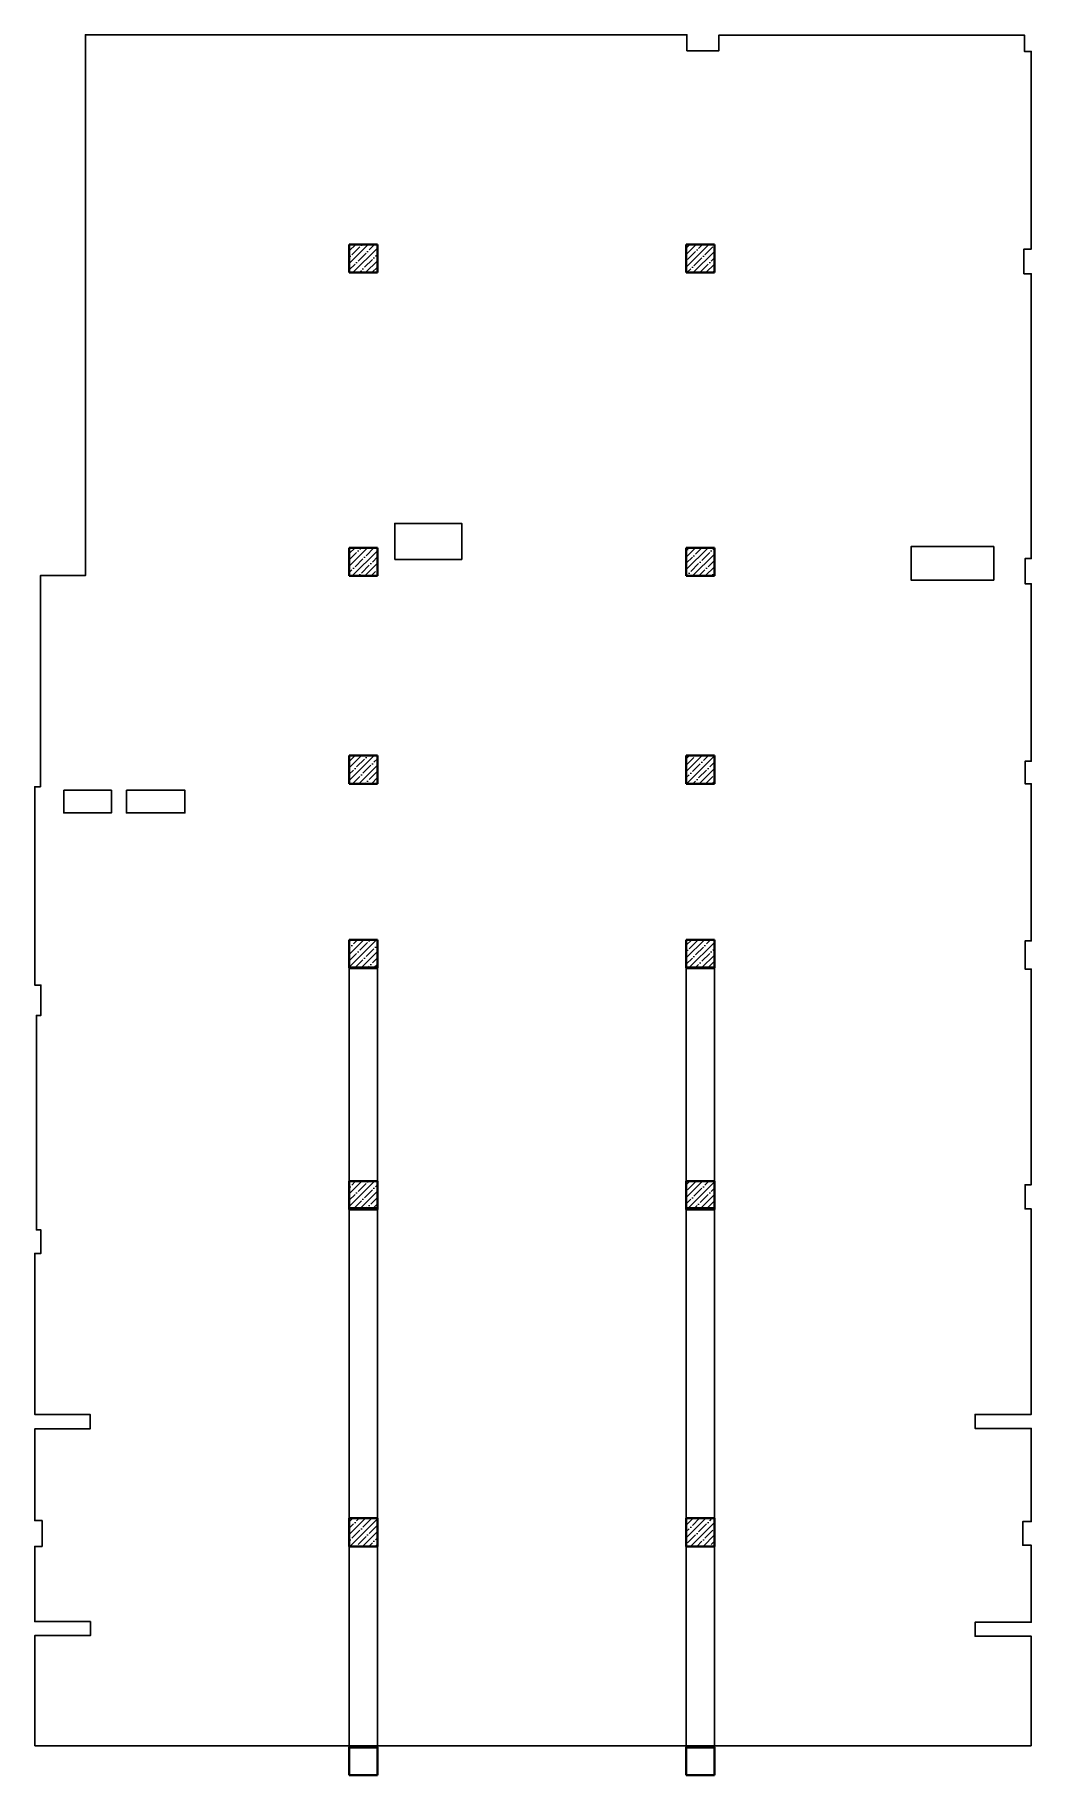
# Model space of a CAD drawing. Header units: millimetres. Extents: x -7155 to 483283, y -227682 to 148426.
# Drawn here: x 465543 to 483283, y 109620 to 140610 of the extents above; entities that cross this region are included whole.
import ezdxf

# ---------------------------------------------------------------- set-up
doc = ezdxf.new("R2010")
doc.units = ezdxf.units.MM
doc.linetypes.add('HIDDEN2', pattern=[4.7625, 3.175, -1.5875])
for name, color, linetype, lineweight in [('АР_Колонны', 70, 'Continuous', 30), ('АР_Стены ЖБ', 7, 'Continuous', 30), ('АР_Штриховка', 8, 'Continuous', 0), ('осново', 7, 'Continuous', 30)]:
    doc.layers.add(name, color=color, linetype=linetype, lineweight=lineweight)
doc.layers.add('КР_Балки-0.5', color=60, linetype='Continuous', lineweight=50, plot=False)
pattern_1 = [(45, (437793.17, 41045.36), (-112.2532, 112.2532), []), (45, (437905.43, 41045.36), (-112.2532, 112.2532), [198.4375, -39.6875, 0, -39.6875])]
pattern_2 = [(45, (437793.17, 40325.36), (-112.2532, 112.2532), []), (45, (437905.43, 40325.36), (-112.2532, 112.2532), [198.4375, -39.6875, 0, -39.6875])]

msp = doc.modelspace()

# ---------------------------------------------------------------- hatches: boundary and pattern name
at = {"layer": 'АР_Штриховка', "linetype": 'Continuous', "lineweight": 5, "true_color": 0x000000}
h = msp.add_hatch(dxfattribs=at)
h.set_pattern_fill('ANSI35', color=18, scale=25, style=0)
h.set_pattern_definition(pattern_2)
h.paths.add_polyline_path([(471643, 136875), (471643, 136375), (471143, 136375), (471143, 136875)], flags=0)
h = msp.add_hatch(dxfattribs=at)
h.set_pattern_fill('ANSI35', color=18, scale=25, style=0)
h.set_pattern_definition(pattern_2)
h.paths.add_polyline_path([(477143, 136375), (477643, 136375), (477643, 136875), (477143, 136875)], flags=0)
h = msp.add_hatch(dxfattribs=at)
h.set_pattern_fill('ANSI35', color=18, scale=25, style=0)
h.set_pattern_definition(pattern_2)
h.paths.add_polyline_path([(471643, 131475), (471643, 130975), (471143, 130975), (471143, 131475)], flags=0)
h = msp.add_hatch(dxfattribs=at)
h.set_pattern_fill('ANSI35', color=18, scale=25, style=0)
h.set_pattern_definition(pattern_2)
h.paths.add_polyline_path([(477143, 130975), (477643, 130975), (477643, 131475), (477143, 131475)], flags=0)
h = msp.add_hatch(dxfattribs=at)
h.set_pattern_fill('ANSI35', color=18, scale=25, style=0)
h.set_pattern_definition(pattern_2)
h.paths.add_polyline_path([(471643, 127775), (471643, 127275), (471143, 127275), (471143, 127775)], flags=0)
h = msp.add_hatch(dxfattribs=at)
h.set_pattern_fill('ANSI35', color=18, scale=25, style=0)
h.set_pattern_definition(pattern_2)
h.paths.add_polyline_path([(477143, 127275), (477643, 127275), (477643, 127775), (477143, 127775)], flags=0)
h = msp.add_hatch(dxfattribs=at)
h.set_pattern_fill('ANSI35', color=18, scale=25, style=0)
h.set_pattern_definition(pattern_1)
h.paths.add_polyline_path([(471643, 124495), (471643, 123995), (471143, 123995), (471143, 124495)], flags=0)
h = msp.add_hatch(dxfattribs=at)
h.set_pattern_fill('ANSI35', color=18, scale=25, style=0)
h.set_pattern_definition(pattern_1)
h.paths.add_polyline_path([(477143, 123995), (477643, 123995), (477643, 124495), (477143, 124495)], flags=0)
h = msp.add_hatch(dxfattribs=at)
h.set_pattern_fill('ANSI35', color=18, scale=25, style=0)
h.set_pattern_definition(pattern_1)
h.paths.add_polyline_path([(471143, 119695), (471643, 119695), (471643, 120195), (471143, 120195)], flags=0)
h = msp.add_hatch(dxfattribs=at)
h.set_pattern_fill('ANSI35', color=18, scale=25, style=0)
h.set_pattern_definition(pattern_1)
h.paths.add_polyline_path([(477143, 119695), (477643, 119695), (477643, 120195), (477143, 120195)], flags=0)
h = msp.add_hatch(dxfattribs=at)
h.set_pattern_fill('ANSI35', color=18, scale=25, style=0)
h.set_pattern_definition(pattern_1)
h.paths.add_polyline_path([(471143, 113695), (471643, 113695), (471643, 114195), (471143, 114195)], flags=0)
h = msp.add_hatch(dxfattribs=at)
h.set_pattern_fill('ANSI35', color=18, scale=25, style=0)
h.set_pattern_definition(pattern_1)
h.paths.add_polyline_path([(477143, 113695), (477643, 113695), (477643, 114195), (477143, 114195)], flags=0)

# ---------------------------------------------------------------- linework, layer by layer
at = {"layer": 'АР_Колонны', "color": 18, "linetype": 'HIDDEN2', "lineweight": 25, "true_color": 0x000000}
for p, q in [((471143, 136875), (471643, 136875)), ((471143, 136375), (471143, 136875)), ((471643, 136875), (471643, 136375)), ((477143, 136875), (477643, 136875)), ((477143, 136375), (477143, 136875)), ((477643, 136875), (477643, 136375)), ((471643, 136375), (471143, 136375)), ((477643, 136375), (477143, 136375)), ((471143, 131475), (471643, 131475)), ((471143, 130975), (471143, 131475)), ((471643, 131475), (471643, 130975)), ((477143, 131475), (477643, 131475)), ((477143, 131475), (477143, 130975)), ((477643, 131475), (477643, 130975)), ((471643, 130975), (471143, 130975)), ((477643, 130975), (477143, 130975)), ((471143, 127275), (471143, 127775)), ((471643, 127775), (471143, 127775)), ((471643, 127775), (471643, 127275)), ((477143, 127275), (477143, 127775)), ((477643, 127775), (477143, 127775)), ((477643, 127775), (477643, 127275)), ((471643, 127275), (471143, 127275)), ((477643, 127275), (477143, 127275)), ((471143, 124495), (471643, 124495)), ((471143, 123995), (471143, 124495)), ((471643, 124495), (471643, 123995)), ((477143, 124495), (477643, 124495)), ((477143, 123995), (477143, 124495)), ((477643, 124495), (477643, 123995)), ((471643, 123995), (471143, 123995)), ((477643, 123995), (477143, 123995)), ((471143, 120195), (471643, 120195)), ((471143, 119695), (471143, 120195)), ((471643, 120195), (471643, 119695)), ((477143, 120195), (477643, 120195)), ((477143, 119695), (477143, 120195)), ((477643, 120195), (477643, 119695)), ((471643, 119695), (471143, 119695)), ((477643, 119695), (477143, 119695)), ((471143, 114195), (471643, 114195)), ((471143, 113695), (471143, 114195)), ((471643, 114195), (471643, 113695)), ((477143, 114195), (477643, 114195)), ((477143, 113695), (477143, 114195)), ((477643, 114195), (477643, 113695)), ((471643, 113695), (471143, 113695)), ((477643, 113695), (477143, 113695)), ((471143, 110120), (471643, 110120)), ((471143, 109620), (471143, 110120)), ((471643, 110120), (471643, 109620)), ((477143, 110120), (477643, 110120)), ((477143, 109620), (477143, 110120)), ((477643, 110120), (477643, 109620)), ((471643, 109620), (471143, 109620)), ((477643, 109620), (477143, 109620))]:
    msp.add_line(p, q, dxfattribs=at)
at = {"layer": 'АР_Колонны', "color": 18, "linetype": 'Continuous', "lineweight": 30, "true_color": 0x000000}
for p, q in [((471143, 136875), (471143, 136375)), ((471643, 136875), (471143, 136875)), ((471643, 136375), (471643, 136875)), ((477643, 136875), (477143, 136875)), ((477143, 136875), (477143, 136375)), ((477643, 136375), (477643, 136875)), ((471143, 136375), (471643, 136375)), ((477143, 136375), (477643, 136375)), ((471143, 131475), (471143, 130975)), ((471643, 131475), (471143, 131475)), ((471643, 130975), (471643, 131475)), ((477643, 131475), (477143, 131475)), ((477143, 130975), (477143, 131475)), ((477643, 130975), (477643, 131475)), ((471143, 130975), (471643, 130975)), ((477143, 130975), (477643, 130975)), ((471143, 127775), (471143, 127275)), ((471143, 127775), (471643, 127775)), ((471643, 127275), (471643, 127775)), ((477143, 127775), (477143, 127275)), ((477143, 127775), (477643, 127775)), ((477643, 127275), (477643, 127775)), ((471143, 127275), (471643, 127275)), ((477143, 127275), (477643, 127275)), ((471143, 124495), (471143, 123995)), ((471643, 124495), (471143, 124495)), ((471643, 123995), (471643, 124495)), ((477643, 124495), (477143, 124495)), ((477143, 124495), (477143, 123995)), ((477643, 123995), (477643, 124495)), ((471143, 123995), (471643, 123995)), ((477143, 123995), (477643, 123995)), ((471643, 120195), (471143, 120195)), ((471143, 120195), (471143, 119695)), ((471643, 119695), (471643, 120195)), ((477643, 120195), (477143, 120195)), ((477143, 120195), (477143, 119695)), ((477643, 119695), (477643, 120195)), ((471143, 119695), (471643, 119695)), ((477143, 119695), (477643, 119695)), ((471643, 114195), (471143, 114195)), ((471143, 114195), (471143, 113695)), ((471643, 113695), (471643, 114195)), ((477643, 114195), (477143, 114195)), ((477143, 114195), (477143, 113695)), ((477643, 113695), (477643, 114195)), ((471143, 113695), (471643, 113695)), ((477143, 113695), (477643, 113695)), ((471143, 110120), (471143, 109620)), ((471643, 110120), (471143, 110120)), ((471643, 109620), (471643, 110120)), ((477643, 110120), (477143, 110120)), ((477143, 110120), (477143, 109620)), ((477643, 109620), (477643, 110120)), ((471143, 109620), (471643, 109620)), ((477143, 109620), (477643, 109620))]:
    msp.add_line(p, q, dxfattribs=at)
at = {"layer": 'АР_Стены ЖБ', "color": 18, "linetype": 'Continuous', "lineweight": 40, "true_color": 0x000000}
for p, q in [((471143, 136375), (471143, 136875)), ((471143, 136875), (471643, 136875)), ((471643, 136875), (471643, 136375)), ((477643, 136875), (477143, 136875)), ((477143, 136875), (477143, 136375)), ((477643, 136375), (477643, 136875)), ((471643, 136375), (471143, 136375)), ((477143, 136375), (477643, 136375)), ((471143, 130975), (471143, 131475)), ((471143, 131475), (471643, 131475)), ((471643, 131475), (471643, 130975)), ((477643, 131475), (477143, 131475)), ((477143, 130975), (477143, 131475)), ((477643, 130975), (477643, 131475)), ((471643, 130975), (471143, 130975)), ((477143, 130975), (477643, 130975)), ((471143, 127275), (471143, 127775)), ((471643, 127775), (471143, 127775)), ((471643, 127775), (471643, 127275)), ((477143, 127775), (477143, 127275)), ((477643, 127775), (477143, 127775)), ((477643, 127275), (477643, 127775)), ((471643, 127275), (471143, 127275)), ((477143, 127275), (477643, 127275)), ((471143, 123995), (471143, 124495)), ((471143, 124495), (471643, 124495)), ((471643, 124495), (471643, 123995)), ((477643, 124495), (477143, 124495)), ((477143, 124495), (477143, 123995)), ((477643, 123995), (477643, 124495)), ((471643, 123995), (471143, 123995)), ((477143, 123995), (477643, 123995)), ((471643, 120195), (471143, 120195)), ((471143, 120195), (471143, 119695)), ((471643, 119695), (471643, 120195)), ((477643, 120195), (477143, 120195)), ((477143, 120195), (477143, 119695)), ((477643, 119695), (477643, 120195)), ((471143, 119695), (471643, 119695)), ((477143, 119695), (477643, 119695)), ((471643, 114195), (471143, 114195)), ((471143, 114195), (471143, 113695)), ((471643, 113695), (471643, 114195)), ((477643, 114195), (477143, 114195)), ((477143, 114195), (477143, 113695)), ((477643, 113695), (477643, 114195)), ((471143, 113695), (471643, 113695)), ((477143, 113695), (477643, 113695)), ((471143, 109620), (471143, 110120)), ((471143, 110120), (471643, 110120)), ((471643, 110120), (471643, 109620)), ((477643, 110120), (477143, 110120)), ((477143, 110120), (477143, 109620)), ((477643, 109620), (477643, 110120)), ((471643, 109620), (471143, 109620)), ((477143, 109620), (477643, 109620))]:
    msp.add_line(p, q, dxfattribs=at)
at = {"layer": 'КР_Балки-0.5', "color": 18, "ltscale": 200, "true_color": 0x000000}
for p, q in [((471143, 123995), (471643, 123995)), ((471143, 123995), (471643, 123995)), ((477143, 123995), (477643, 123995)), ((477143, 123995), (477643, 123995)), ((471643, 110120), (471143, 110120)), ((471643, 110120), (471143, 110120)), ((477643, 110120), (477143, 110120)), ((477643, 110120), (477143, 110120))]:
    msp.add_line(p, q, dxfattribs=at)
at = {"layer": 'осново'}
for points in [[(483283, 110145), (483283, 112095), (482283, 112095), (482283, 112345), (483283, 112345), (483283, 113715), (483133, 113715), (483133, 114135), (483283, 114135), (483283, 115795), (482283, 115795), (482283, 116045), (483283, 116045), (483283, 119705), (483173, 119705), (483173, 120135), (483283, 120135), (483283, 123975), (483173, 123975), (483173, 124475), (483283, 124475), (483283, 127275), (483173, 127275), (483173, 127675), (483283, 127675), (483283, 130835), (483173, 130835), (483173, 131285), (483283, 131285), (483283, 136355), (483153, 136355), (483153, 136795), (483283, 136795), (483283, 140315), (483163, 140315), (483163, 140605), (477723, 140605), (477723, 140325), (477153, 140325), (477153, 140610), (466443, 140610), (466443, 130980), (465643, 130980), (465643, 127220), (465543, 127220), (465543, 123690), (465653, 123690), (465653, 123150), (465573, 123150), (465573, 119330), (465653, 119330), (465653, 118910), (465543, 118910), (465543, 116045), (466528, 116045), (466528, 115785), (465543, 115785), (465543, 114155), (465673, 114155), (465673, 113695), (465543, 113695), (465543, 112355), (466533, 112355), (466533, 112105), (465543, 112105), (465543, 110145)], [(465543, 110145), (483283, 110145)]]:
    msp.add_lwpolyline(points, dxfattribs=at)
for points in [[(471952, 131270), (473146, 131270), (473146, 131909), (471952, 131909)], [(482618, 130901), (481146, 130901), (481146, 131498), (482618, 131498)], [(466059, 127158), (466906, 127158), (466906, 126754), (466059, 126754)], [(467175, 127158), (468215, 127158), (468215, 126754), (467175, 126754)], [(471143, 120195), (471643, 120195), (471643, 123995), (471143, 123995)], [(477143, 120195), (477643, 120195), (477643, 123995), (477143, 123995)], [(471143, 114195), (471643, 114195), (471643, 119722), (471143, 119722)], [(477143, 114195), (477643, 114195), (477643, 119722), (477143, 119722)], [(471143, 110120), (471643, 110120), (471643, 113695), (471143, 113695)], [(477143, 110120), (477643, 110120), (477643, 113695), (477143, 113695)]]:
    msp.add_lwpolyline(points, close=True, dxfattribs=at)

doc.saveas('drawing.dxf')
